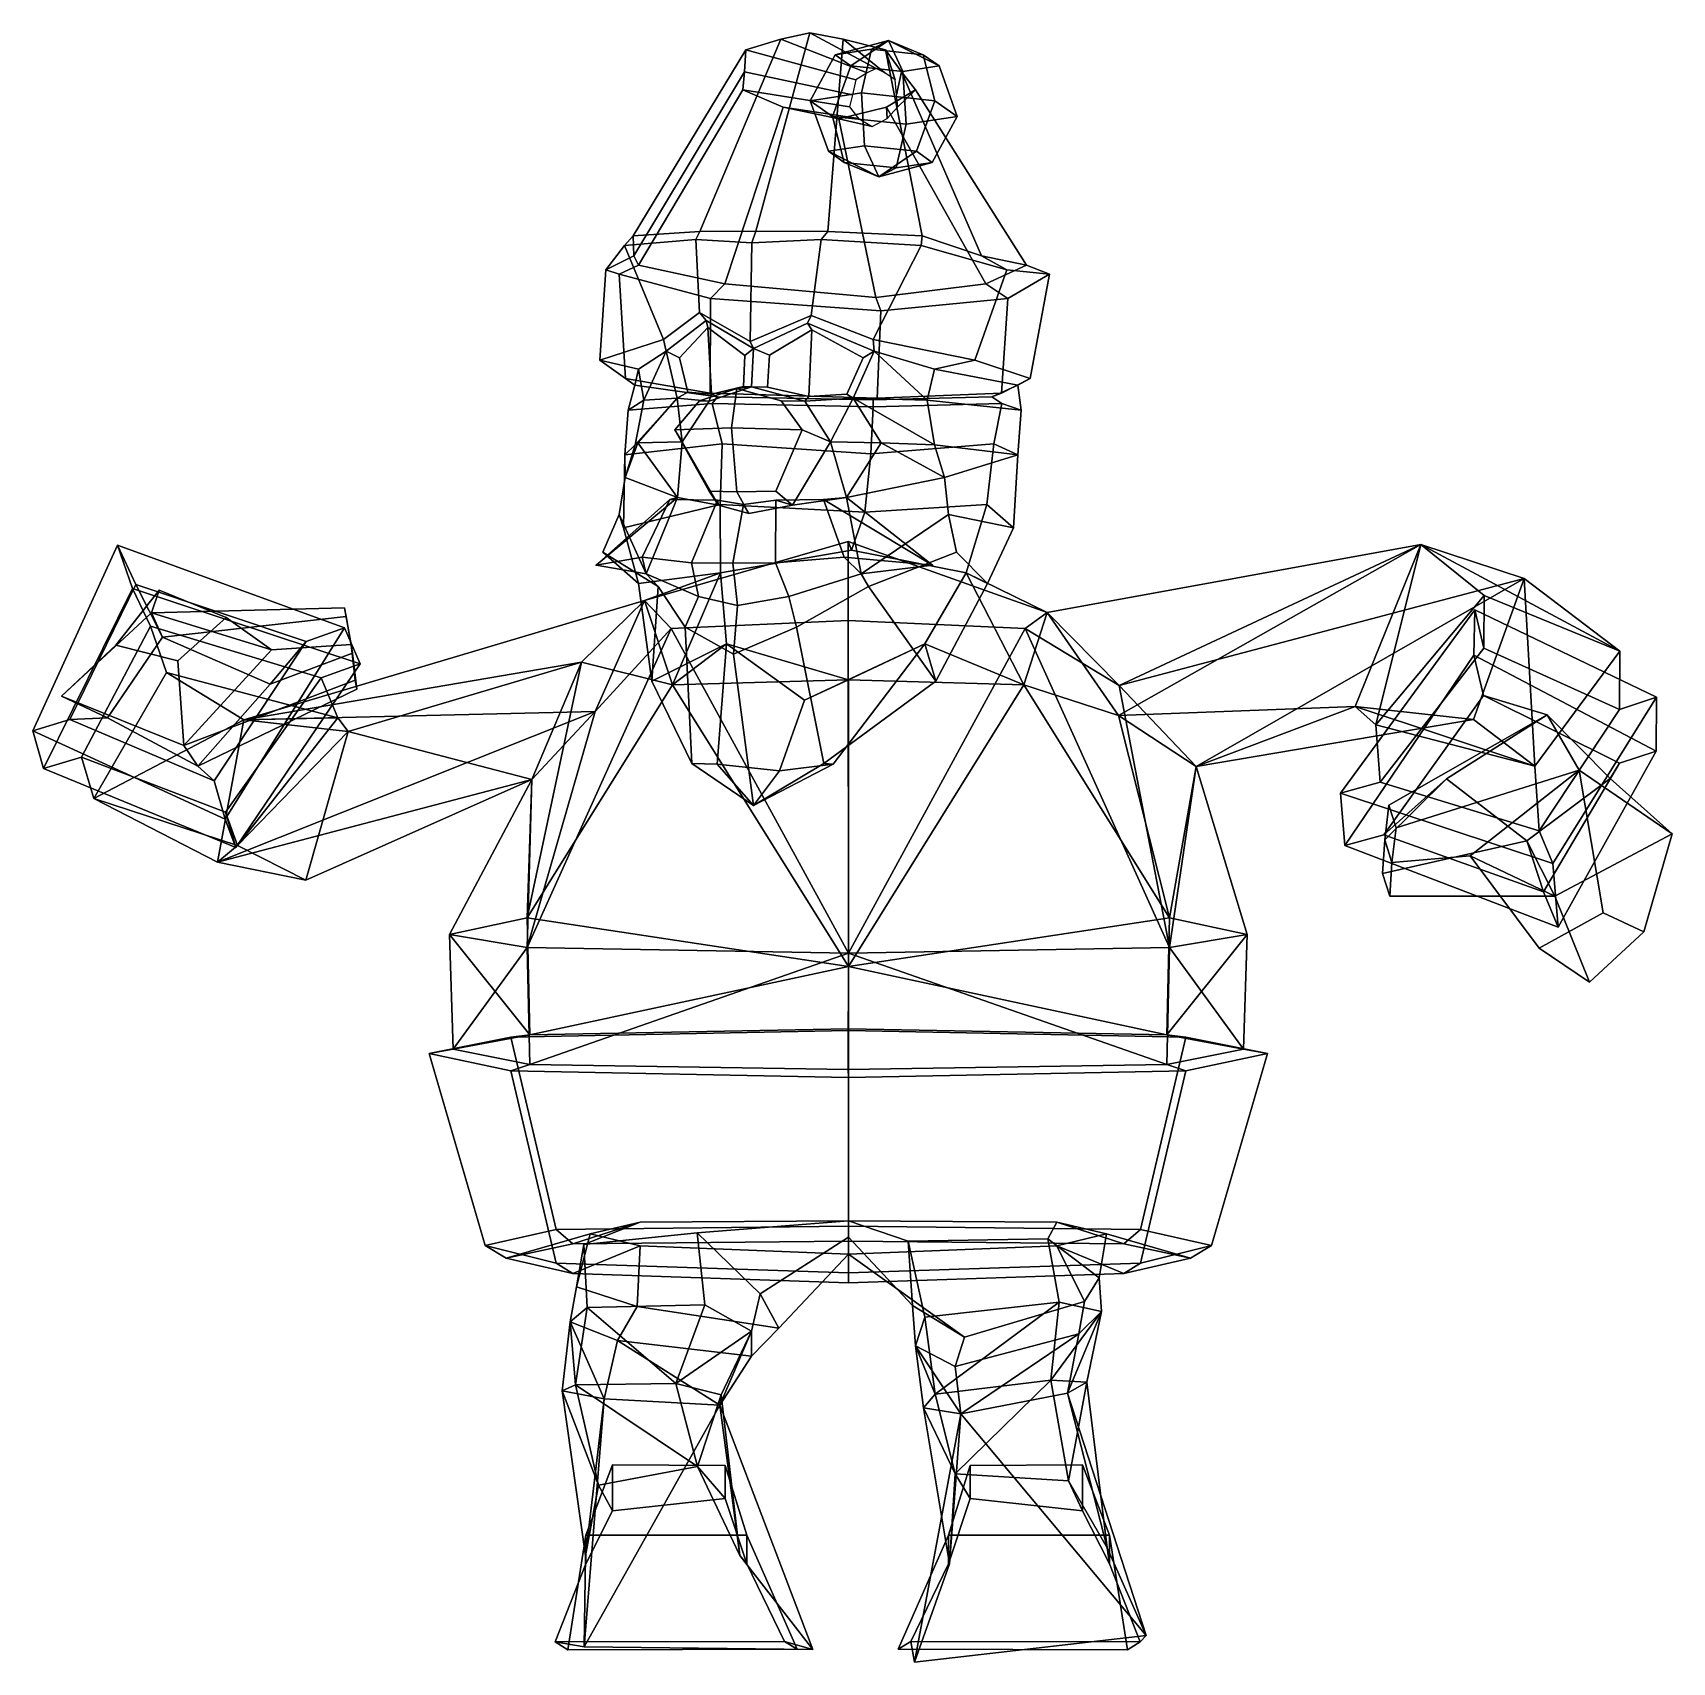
# Model space of a CAD drawing. Extents: x -241 to 240, y -157 to 321.
import ezdxf

# ---------------------------------------------------------------- set-up
doc = ezdxf.new("R2010")
doc.units = 0

msp = doc.modelspace()

# ---------------------------------------------------------------- linework, layer by layer
for p in [(-75.624939, 164.923309, 77.354546), (22.999159, 164.923309, 110.379585)]:
    msp.add_point(p)
for points in [[(-64.718674, 261.456726, 66.675636), (-45.243187, 262.733826, 86.808311), (-21.474333, 319.139984, 47.740852), (-31.727959, 315.989929, 40.789124)], [(-28.839527, 262.85379, 100.141022), (-12.964229, 320.978363, 52.643757), (-21.474333, 319.139984, 47.740852), (-45.243187, 262.733826, 86.808311)], [(3.861973, 309.255585, -6.25705), (0.547995, 307.140228, -6.880695), (-31.727959, 315.989929, 40.789124), (-21.474333, 319.139984, 47.740852)], [(-28.839527, 262.85379, 100.141022), (-7.7148, 262.733826, 99.374985), (-3.217687, 319.139984, 53.854233), (-12.964229, 320.978363, 52.643757)], [(6.503315, 310.490112, -5.656242), (3.861973, 309.255585, -6.25705), (-21.474333, 319.139984, 47.740852), (-12.964229, 320.978363, 52.643757)], [(6.503315, 310.490112, -5.656242), (-12.964229, 320.978363, 52.643757), (-3.217687, 319.139984, 53.854233), (8.973834, 309.255585, -4.545302)], [(19.957224, 261.456726, 95.030014), (9.154582, 315.989929, 54.478962), (-3.217687, 319.139984, 53.854233), (-7.7148, 262.733826, 99.374985)], [(5.049961, 316.16214, -1.284581), (10.091737, 318.762573, -16.34104), (-5.541627, 314.533813, -12.513271)], [(-5.541627, 314.533813, -12.513271), (10.091737, 318.762573, -16.34104), (-0.91558, 311.277161, -26.328226)], [(8.973834, 309.255585, -4.545302), (-3.217687, 319.139984, 53.854233), (9.154582, 315.989929, 54.478962), (11.995106, 307.140228, -3.047538)], [(10.091737, 318.762573, -16.34104), (14.302074, 309.648804, -28.914547), (-0.91558, 311.277161, -26.328226)], [(5.049961, 316.16214, -1.284581), (20.267628, 314.533813, -3.870835), (10.091737, 318.762573, -16.34104)], [(10.091737, 318.762573, -16.34104), (24.893675, 311.277161, -17.685789), (14.302074, 309.648804, -28.914547)], [(20.267628, 314.533813, -3.870835), (24.893675, 311.277161, -17.685789), (10.091737, 318.762573, -16.34104)], [(-64.519157, 255.542114, 37.608246), (-64.718674, 261.456726, 66.675636), (-31.727959, 315.989929, 40.789124), (-32.086113, 309.501831, 33.422832)], [(0.547995, 307.140228, -6.880695), (-0.464653, 302.783264, -6.218626), (-32.086113, 309.501831, 33.422832), (-31.727959, 315.989929, 40.789124)], [(2.130138, 303.37088, 7.435005), (5.049961, 316.16214, -1.284581), (-5.541627, 314.533813, -12.513271), (-12.848656, 301.068085, -8.44475)], [(-12.848656, 301.068085, -8.44475), (-5.541627, 314.533813, -12.513271), (-0.91558, 311.277161, -26.328226), (-6.306412, 296.462463, -27.982121)], [(2.130138, 303.37088, 7.435005), (23.651134, 301.068085, 3.777499), (20.267628, 314.533813, -3.870835), (5.049961, 316.16214, -1.284581)], [(37.302086, 255.542114, 71.703873), (13.876432, 309.501831, 48.813751), (9.154582, 315.989929, 54.478962), (19.957224, 261.456726, 95.030014)], [(11.995106, 307.140228, -3.047538), (9.154582, 315.989929, 54.478962), (13.876432, 309.501831, 48.813751), (12.40486, 302.783264, -1.909166)], [(23.651134, 301.068085, 3.777499), (30.193378, 296.462433, -15.759872), (24.893675, 311.277161, -17.685789), (20.267628, 314.533813, -3.870835)], [(-63.1446, 252.881866, 13.757261), (-64.519157, 255.542114, 37.608246), (-32.086113, 309.501831, 33.422832), (-32.651588, 304.26825, 27.388254)], [(-0.464653, 302.783264, -6.218626), (-1.358938, 299.268768, -5.710503), (-32.651588, 304.26825, 27.388254), (-32.086113, 309.501831, 33.422832)], [(-0.91558, 311.277161, -26.328226), (14.302074, 309.648804, -28.914547), (15.214598, 294.159637, -31.639652), (-6.306412, 296.462463, -27.982121)], [(12.40486, 302.783264, -1.909166), (13.876432, 309.501831, 48.813751), (17.961855, 304.26825, 44.336563), (12.812825, 299.268768, -0.964974)], [(50.56757, 252.881866, 51.83466), (17.961855, 304.26825, 44.336563), (13.876432, 309.501831, 48.813751), (37.302086, 255.542114, 71.703873)], [(24.893675, 311.277161, -17.685789), (30.193378, 296.462433, -15.759872), (15.214598, 294.159637, -31.639652), (14.302074, 309.648804, -28.914547)], [(-37.932961, 247.394714, 0.155358), (-63.1446, 252.881866, 13.757261), (-32.651588, 304.26825, 27.388254), (-20.768167, 299.152283, 25.653677)], [(-1.358938, 299.268768, -5.710503), (1.249002, 295.833252, -4.04776), (-20.768167, 299.152283, 25.653677), (-32.651588, 304.26825, 27.388254)], [(2.130138, 303.37088, 7.435005), (-12.848656, 301.068085, -8.44475), (-7.548937, 286.253387, -6.518764), (3.042652, 287.881714, 4.709927)], [(2.130138, 303.37088, 7.435005), (3.042652, 287.881714, 4.709927), (18.260317, 286.253387, 2.123672), (23.651134, 301.068085, 3.777499)], [(38.630772, 247.394714, 25.793316), (9.519251, 299.152283, 35.795658), (17.961855, 304.26825, 44.336563), (50.56757, 252.881866, 51.83466)], [(12.812825, 299.268768, -0.964974), (17.961855, 304.26825, 44.336563), (9.519251, 299.152283, 35.795658), (9.729479, 295.833252, -1.208004)], [(6.410688, 243.370392, -5.128223), (-37.932961, 247.394714, 0.155358), (-20.768167, 299.152283, 25.653677), (-4.465429, 295.705719, 27.263407)], [(1.249002, 295.833252, -4.04776), (5.329112, 293.518799, -2.149686), (-4.465429, 295.705719, 27.263407), (-20.768167, 299.152283, 25.653677)], [(-12.848656, 301.068085, -8.44475), (-6.306412, 296.462463, -27.982121), (-2.92289, 282.996735, -20.333717), (-7.548937, 286.253387, -6.518764)], [(6.410688, 243.370392, -5.128223), (-4.465429, 295.705719, 27.263407), (9.519251, 299.152283, 35.795658), (38.630772, 247.394714, 25.793316)], [(9.729479, 295.833252, -1.208004), (9.519251, 299.152283, 35.795658), (-4.465429, 295.705719, 27.263407), (5.329112, 293.518799, -2.149686)], [(23.651134, 301.068085, 3.777499), (18.260317, 286.253387, 2.123672), (22.886364, 282.996704, -11.691282), (30.193378, 296.462433, -15.759872)], [(-2.92289, 282.996735, -20.333717), (-6.306412, 296.462463, -27.982121), (15.214598, 294.159637, -31.639652), (12.294765, 281.368378, -22.920038)], [(22.886364, 282.996704, -11.691282), (12.294765, 281.368378, -22.920038), (15.214598, 294.159637, -31.639652), (30.193378, 296.462433, -15.759872)], [(3.042652, 287.881714, 4.709927), (-7.548937, 286.253387, -6.518764), (7.252962, 278.767975, -7.863525)], [(-7.548937, 286.253387, -6.518764), (-2.92289, 282.996735, -20.333717), (7.252962, 278.767975, -7.863525)], [(3.042652, 287.881714, 4.709927), (7.252962, 278.767975, -7.863525), (18.260317, 286.253387, 2.123672)], [(18.260317, 286.253387, 2.123672), (7.252962, 278.767975, -7.863525), (22.886364, 282.996704, -11.691282)], [(7.252962, 278.767975, -7.863525), (-2.92289, 282.996735, -20.333717), (12.294765, 281.368378, -22.920038)], [(7.252962, 278.767975, -7.863525), (12.294765, 281.368378, -22.920038), (22.886364, 282.996704, -11.691282)], [(-67.336288, 258.647583, 70.580162), (-64.718674, 261.456726, 66.675636), (-64.519157, 255.542114, 37.608246), (-72.799278, 251.447357, 36.200291)], [(-46.411213, 260.33783, 91.52047), (-45.243187, 262.733826, 86.808311), (-64.718674, 261.456726, 66.675636), (-67.336288, 258.647583, 70.580162)], [(-45.319946, 238.94989, 95.683983), (-46.411213, 260.33783, 91.52047), (-67.336288, 258.647583, 70.580162), (-55.88533, 231.023346, 80.182617)], [(-29.949877, 259.416138, 103.456902), (-28.839527, 262.85379, 100.141022), (-45.243187, 262.733826, 86.808311), (-46.411213, 260.33783, 91.52047)], [(-30.424686, 230.504211, 104.874847), (-29.949877, 259.416138, 103.456902), (-46.411213, 260.33783, 91.52047), (-45.319946, 238.94989, 95.683983)], [(-30.424686, 230.504211, 104.874847), (-12.630617, 238.143799, 106.680328), (-9.619927, 260.33783, 103.840317), (-29.949877, 259.416138, 103.456902)], [(-29.949877, 259.416138, 103.456902), (-9.619927, 260.33783, 103.840317), (-7.7148, 262.733826, 99.374985), (-28.839527, 262.85379, 100.141022)], [(-12.630617, 238.143799, 106.680328), (5.59822, 231.023346, 100.770866), (19.695728, 258.647583, 99.723503), (-9.619927, 260.33783, 103.840317)], [(-9.619927, 260.33783, 103.840317), (19.695728, 258.647583, 99.723503), (19.957224, 261.456726, 95.030014), (-7.7148, 262.733826, 99.374985)], [(19.695728, 258.647583, 99.723503), (44.760387, 251.447357, 75.566048), (37.302086, 255.542114, 71.703873), (19.957224, 261.456726, 95.030014)], [(-55.88533, 231.023346, 80.182617), (-67.336288, 258.647583, 70.580162), (-72.799278, 251.447357, 36.200291), (-74.548943, 224.981628, 54.170898)], [(-72.799278, 251.447357, 36.200291), (-64.519157, 255.542114, 37.608246), (-63.1446, 252.881866, 13.757261), (-68.883133, 250.170593, 10.252462)], [(5.59822, 231.023346, 100.770866), (35.335484, 224.981628, 90.966545), (44.760387, 251.447357, 75.566048), (19.695728, 258.647583, 99.723503)], [(44.760387, 251.447357, 75.566048), (57.259499, 250.170593, 52.492294), (50.56757, 252.881866, 51.83466), (37.302086, 255.542114, 71.703873)], [(-74.548943, 224.981628, 54.170898), (-72.799278, 251.447357, 36.200291), (-68.883133, 250.170593, 10.252462), (-66.987961, 219.605164, 17.188049)], [(-68.883133, 250.170593, 10.252462), (-63.1446, 252.881866, 13.757261), (-37.932961, 247.394714, 0.155358), (-42.04549, 243.042969, -4.974945)], [(-66.987961, 219.605164, 17.188049), (-68.883133, 250.170593, 10.252462), (-42.04549, 243.042969, -4.974945), (-42.145973, 215.33374, -1.855186)], [(35.335484, 224.981628, 90.966545), (51.569935, 219.605164, 56.888077), (57.259499, 250.170593, 52.492294), (44.760387, 251.447357, 75.566048)], [(57.259499, 250.170593, 52.492294), (45.003445, 243.042969, 24.174063), (38.630772, 247.394714, 25.793316), (50.56757, 252.881866, 51.83466)], [(51.569935, 219.605164, 56.888077), (43.204979, 215.33374, 26.725239), (45.003445, 243.042969, 24.174063), (57.259499, 250.170593, 52.492294)], [(-42.04549, 243.042969, -4.974945), (-37.932961, 247.394714, 0.155358), (6.410688, 243.370392, -5.128223), (7.786058, 239.493286, -9.235548)], [(45.003445, 243.042969, 24.174063), (7.786058, 239.493286, -9.235548), (6.410688, 243.370392, -5.128223), (38.630772, 247.394714, 25.793316)], [(-42.145973, 215.33374, -1.855186), (-42.04549, 243.042969, -4.974945), (7.786058, 239.493286, -9.235548), (6.790228, 213.885559, -6.26166)], [(43.204979, 215.33374, 26.725239), (6.790228, 213.885559, -6.26166), (7.786058, 239.493286, -9.235548), (45.003445, 243.042969, 24.174063)], [(-45.319946, 238.94989, 95.683983), (-55.88533, 231.023346, 80.182617), (-55.090706, 227.624817, 78.73143), (-43.398869, 236.651062, 94.887306)], [(-42.847645, 234.604797, 92.425957), (-43.398869, 236.651062, 94.887306), (-55.090706, 227.624817, 78.73143), (-51.211945, 225.67337, 79.81073)], [(-30.424686, 230.504211, 104.874847), (-45.319946, 238.94989, 95.683983), (-43.398869, 236.651062, 94.887306), (-29.517487, 228.45105, 102.165634)], [(-42.847645, 234.604797, 92.425957), (-32.000175, 226.343018, 98.289291), (-29.517487, 228.45105, 102.165634), (-43.398869, 236.651062, 94.887306)], [(-30.424686, 230.504211, 104.874847), (-29.517487, 228.45105, 102.165634), (-13.684564, 235.845032, 104.887444), (-12.630617, 238.143799, 106.680328)], [(-12.341419, 233.899017, 102.472656), (-13.684564, 235.845032, 104.887444), (-29.517487, 228.45105, 102.165634), (-24.826368, 226.472656, 100.873924)], [(-12.630617, 238.143799, 106.680328), (-13.684564, 235.845032, 104.887444), (5.83772, 227.624817, 99.133789), (5.59822, 231.023346, 100.770866)], [(-12.341419, 233.899017, 102.472656), (2.661192, 225.645447, 95.207596), (5.83772, 227.624817, 99.133789), (-13.684564, 235.845032, 104.887444)], [(-63.224148, 222.360321, 58.66441), (-55.090706, 227.624817, 78.73143), (-55.88533, 231.023346, 80.182617), (-74.548943, 224.981628, 54.170898)], [(-41.778881, 215.037842, 92.066635), (-42.847645, 234.604797, 92.425957), (-51.211945, 225.67337, 79.81073), (-48.766399, 215.671326, 84.308014)], [(-32.000175, 226.343018, 98.289291), (-42.847645, 234.604797, 92.425957), (-41.778881, 215.037842, 92.066635), (-32.438007, 217.291138, 99.596802)], [(-24.826368, 226.472656, 100.873924), (-25.334208, 217.045776, 102.390503), (-13.236749, 214.389465, 100.998711), (-12.341419, 233.899017, 102.472656)], [(-13.236749, 214.389465, 100.998711), (-2.15793, 215.014069, 98.028419), (2.661192, 225.645447, 95.207596), (-12.341419, 233.899017, 102.472656)], [(23.588356, 222.360321, 87.734245), (35.335484, 224.981628, 90.966545), (5.59822, 231.023346, 100.770866), (5.83772, 227.624817, 99.133789)], [(-61.652534, 213.282532, 60.183868), (-55.090706, 227.624817, 78.73143), (-63.224148, 222.360321, 58.66441)], [(-51.808804, 213.8927, 84.457558), (-55.090706, 227.624817, 78.73143), (-61.652534, 213.282532, 60.183868)], [(-48.766399, 215.671326, 84.308014), (-51.211945, 225.67337, 79.81073), (-55.090706, 227.624817, 78.73143), (-51.808804, 213.8927, 84.457558)], [(-32.438007, 217.291138, 99.596802), (-30.058828, 217.232605, 103.782265), (-29.517487, 228.45105, 102.165634), (-32.000175, 226.343018, 98.289291)], [(-25.334208, 217.045776, 102.390503), (-24.826368, 226.472656, 100.873924), (-29.517487, 228.45105, 102.165634), (-30.058828, 217.232605, 103.782265)], [(-2.15793, 215.014069, 98.028419), (-0.230615, 213.8927, 101.728912), (5.83772, 227.624817, 99.133789), (2.661192, 225.645447, 95.207596)], [(-0.230615, 213.8927, 101.728912), (21.418648, 213.282532, 88.000893), (5.83772, 227.624817, 99.133789)], [(21.418648, 213.282532, 88.000893), (23.588356, 222.360321, 87.734245), (5.83772, 227.624817, 99.133789)], [(-74.548943, 224.981628, 54.170898), (-66.987961, 219.605164, 17.188049), (-64.28492, 217.667969, 19.526052), (-63.224148, 222.360321, 58.66441)], [(-63.224148, 222.360321, 58.66441), (-64.28492, 217.667969, 19.526052), (-66.230522, 210.339478, 20.598412), (-61.652534, 213.282532, 60.183868)], [(23.588356, 222.360321, 87.734245), (21.418648, 213.282532, 88.000893), (48.91153, 210.339478, 59.154617), (48.004028, 217.667969, 57.126873)], [(35.335484, 224.981628, 90.966545), (23.588356, 222.360321, 87.734245), (48.004028, 217.667969, 57.126873), (51.569935, 219.605164, 56.888077)], [(-66.987961, 219.605164, 17.188049), (-42.145973, 215.33374, -1.855186), (-40.040752, 214.283691, 0.002449), (-64.28492, 217.667969, 19.526052)], [(-66.230522, 210.339478, 20.598412), (-64.28492, 217.667969, 19.526052), (-40.040752, 214.283691, 0.002449), (-41.56398, 212.260742, -2.731045)], [(-35.931385, 205.141357, 122.133469), (-34.401608, 216.694946, 117.565025), (-45.320698, 213.059845, 110.41964), (-52.570259, 204.58075, 109.783669)], [(-34.401608, 216.694946, 117.565025), (-30.058828, 217.232605, 103.782265), (-42.484562, 212.983704, 94.277626), (-45.320698, 213.059845, 110.41964)], [(-41.778881, 215.037842, 92.066635), (-42.484562, 212.983704, 94.277626), (-30.058828, 217.232605, 103.782265), (-32.438007, 217.291138, 99.596802)], [(-35.931385, 205.141357, 122.133469), (-15.210773, 204.58075, 122.293777), (-21.381449, 213.059845, 118.435883), (-34.401608, 216.694946, 117.565025)], [(-34.401608, 216.694946, 117.565025), (-21.381449, 213.059845, 118.435883), (-14.415111, 212.983704, 103.676895), (-30.058828, 217.232605, 103.782265)], [(-13.236749, 214.389465, 100.998711), (-25.334208, 217.045776, 102.390503), (-30.058828, 217.232605, 103.782265), (-14.415111, 212.983704, 103.676895)], [(51.569935, 219.605164, 56.888077), (48.004028, 217.667969, 57.126873), (40.405617, 214.283691, 26.940535), (43.204979, 215.33374, 26.725239)], [(48.91153, 210.339478, 59.154617), (43.267769, 212.260742, 25.67552), (40.405617, 214.283691, 26.940535), (48.004028, 217.667969, 57.126873)], [(-61.652534, 213.282532, 60.183868), (-66.230522, 210.339478, 20.598412), (-67.18821, 197.296478, 23.389795), (-64.164604, 200.197144, 59.995853)], [(-67.18821, 197.296478, 23.389795), (-66.230522, 210.339478, 20.598412), (-41.56398, 212.260742, -2.731045), (-38.709347, 200.496643, -2.611771)], [(-64.164604, 200.197144, 59.995853), (-51.808804, 213.8927, 84.457558), (-61.652534, 213.282532, 60.183868)], [(-63.334305, 200.747314, 84.770477), (-51.808804, 213.8927, 84.457558), (-64.164604, 200.197144, 59.995853)], [(-63.334305, 200.747314, 84.770477), (-50.418747, 201.078827, 92.280342), (-51.808804, 213.8927, 84.457558)], [(-52.570259, 204.58075, 109.783669), (-45.320698, 213.059845, 110.41964), (-42.484562, 212.983704, 94.277626), (-50.418747, 201.078827, 92.280342)], [(-41.778881, 215.037842, 92.066635), (-48.766399, 215.671326, 84.308014), (-51.808804, 213.8927, 84.457558), (-42.484562, 212.983704, 94.277626)], [(-50.418747, 201.078827, 92.280342), (-42.484562, 212.983704, 94.277626), (-51.808804, 213.8927, 84.457558)], [(-42.145973, 215.33374, -1.855186), (6.790228, 213.885559, -6.26166), (5.626699, 213.34668, -2.786966), (-40.040752, 214.283691, 0.002449)], [(-41.56398, 212.260742, -2.731045), (-40.040752, 214.283691, 0.002449), (5.626699, 213.34668, -2.786966), (5.629804, 211.300049, -2.796238)], [(-38.709347, 200.496643, -2.611771), (-41.56398, 212.260742, -2.731045), (5.629804, 211.300049, -2.796238), (4.908136, 197.533691, -0.641095)], [(-15.210773, 204.58075, 122.293777), (-6.878093, 201.078827, 106.860268), (-14.415111, 212.983704, 103.676895), (-21.381449, 213.059845, 118.435883)], [(-13.236749, 214.389465, 100.998711), (-14.415111, 212.983704, 103.676895), (-0.230615, 213.8927, 101.728912), (-2.15793, 215.014069, 98.028419)], [(-6.878093, 201.078827, 106.860268), (-0.230615, 213.8927, 101.728912), (-14.415111, 212.983704, 103.676895)], [(7.955442, 200.747314, 108.642395), (-0.230615, 213.8927, 101.728912), (-6.878093, 201.078827, 106.860268)], [(7.955442, 200.747314, 108.642395), (23.537392, 200.197144, 89.363541), (-0.230615, 213.8927, 101.728912)], [(23.537392, 200.197144, 89.363541), (21.418648, 213.282532, 88.000893), (-0.230615, 213.8927, 101.728912)], [(40.916943, 200.496643, 24.051706), (4.908136, 197.533691, -0.641095), (5.629804, 211.300049, -2.796238), (43.267769, 212.260742, 25.67552)], [(43.204979, 215.33374, 26.725239), (40.405617, 214.283691, 26.940535), (5.626699, 213.34668, -2.786966), (6.790228, 213.885559, -6.26166)], [(43.267769, 212.260742, 25.67552), (5.629804, 211.300049, -2.796238), (5.626699, 213.34668, -2.786966), (40.405617, 214.283691, 26.940535)], [(21.418648, 213.282532, 88.000893), (23.537392, 200.197144, 89.363541), (47.995155, 197.296478, 61.959835), (48.91153, 210.339478, 59.154617)], [(47.995155, 197.296478, 61.959835), (40.916943, 200.496643, 24.051706), (43.267769, 212.260742, 25.67552), (48.91153, 210.339478, 59.154617)], [(-34.356636, 186.366089, 117.430725), (-35.931385, 205.141357, 122.133469), (-52.570259, 204.58075, 109.783669), (-42.432228, 186.579102, 109.188301)], [(-42.432228, 186.579102, 109.188301), (-52.570259, 204.58075, 109.783669), (-50.418747, 201.078827, 92.280342), (-39.789692, 182.509308, 96.730362)], [(-34.356636, 186.366089, 117.430725), (-22.945955, 186.579102, 115.713425), (-15.210773, 204.58075, 122.293777), (-35.931385, 205.141357, 122.133469)], [(-22.945955, 186.579102, 115.713425), (-18.043579, 182.509308, 104.012215), (-6.878093, 201.078827, 106.860268), (-15.210773, 204.58075, 122.293777)], [(-68.856712, 179.757019, 59.295021), (-67.073341, 190.657532, 59.026268), (-67.18821, 197.296478, 23.389795), (-67.608833, 175.85965, 26.020164)], [(-67.608833, 175.85965, 26.020164), (-67.18821, 197.296478, 23.389795), (-38.709347, 200.496643, -2.611771), (-39.216194, 182.711273, 1.398377)], [(-64.164604, 200.197144, 59.995853), (-67.18821, 197.296478, 23.389795), (-67.073341, 190.657532, 59.026268)], [(-67.073341, 190.657532, 59.026268), (-63.334305, 200.747314, 84.770477), (-64.164604, 200.197144, 59.995853)], [(-51.739758, 184.778015, 86.351761), (-63.334305, 200.747314, 84.770477), (-67.073341, 190.657532, 59.026268)], [(-51.739758, 184.778015, 86.351761), (-50.418747, 201.078827, 92.280342), (-63.334305, 200.747314, 84.770477)], [(-39.789692, 182.509308, 96.730362), (-50.418747, 201.078827, 92.280342), (-51.739758, 184.778015, 86.351761)], [(-39.216194, 182.711273, 1.398377), (-38.709347, 200.496643, -2.611771), (4.908136, 197.533691, -0.641095), (3.179406, 180.464233, 4.521488)], [(-18.043579, 182.509308, 104.012215), (-2.25332, 184.778015, 102.922676), (-6.878093, 201.078827, 106.860268)], [(-2.25332, 184.778015, 102.922676), (7.955442, 200.747314, 108.642395), (-6.878093, 201.078827, 106.860268)], [(-2.25332, 184.778015, 102.922676), (26.443459, 190.657532, 90.341087), (7.955442, 200.747314, 108.642395)], [(38.906708, 182.711273, 27.558434), (3.179406, 180.464233, 4.521488), (4.908136, 197.533691, -0.641095), (40.916943, 200.496643, 24.051706)], [(26.443459, 190.657532, 90.341087), (23.537392, 200.197144, 89.363541), (7.955442, 200.747314, 108.642395)], [(23.537392, 200.197144, 89.363541), (26.443459, 190.657532, 90.341087), (47.995155, 197.296478, 61.959835)], [(27.705376, 179.757019, 91.629585), (46.746983, 175.85965, 64.313095), (47.995155, 197.296478, 61.959835), (26.443459, 190.657532, 90.341087)], [(46.746983, 175.85965, 64.313095), (38.906708, 182.711273, 27.558434), (40.916943, 200.496643, 24.051706), (47.995155, 197.296478, 61.959835)], [(-68.856712, 179.757019, 59.295021), (-60.906055, 162.362579, 91.340042), (-51.739758, 184.778015, 86.351761), (-67.073341, 190.657532, 59.026268)], [(27.705376, 179.757019, 91.629585), (26.443459, 190.657532, 90.341087), (-2.25332, 184.778015, 102.922676), (2.060703, 162.362579, 112.424942)], [(-53.960323, 184.183105, 100.435028), (-51.739758, 184.778015, 86.351761), (-75.624939, 164.923309, 77.354546)], [(-75.624939, 164.923309, 77.354546), (-51.739758, 184.778015, 86.351761), (-60.906055, 162.362579, 91.340042)], [(-62.127754, 167.304688, 101.277649), (-53.960323, 184.183105, 100.435028), (-75.624939, 164.923309, 77.354546)], [(-63.220478, 159.518372, 32.845654), (-67.608833, 175.85965, 26.020164), (-39.216194, 182.711273, 1.398377), (-39.158516, 162.648193, 29.847424)], [(-40.065578, 183.928162, 105.227341), (-53.960323, 184.183105, 100.435028), (-62.127754, 167.304688, 101.277649), (-47.645065, 165.626831, 115.387962)], [(-53.960323, 184.183105, 100.435028), (-40.065578, 183.928162, 105.227341), (-39.789692, 182.509308, 96.730362), (-51.739758, 184.778015, 86.351761)], [(-47.645065, 165.626831, 115.387962), (-35.546898, 165.463928, 120.171524), (-32.400501, 182.678223, 110.775299), (-40.065578, 183.928162, 105.227341)], [(-34.356636, 186.366089, 117.430725), (-42.432228, 186.579102, 109.188301), (-39.789692, 182.509308, 96.730362), (-30.845036, 180.07486, 106.13015)], [(-32.400501, 182.678223, 110.775299), (-30.845036, 180.07486, 106.13015), (-39.789692, 182.509308, 96.730362), (-40.065578, 183.928162, 105.227341)], [(-39.158516, 162.648193, 29.847424), (-39.216194, 182.711273, 1.398377), (3.179406, 180.464233, 4.521488), (-0.79688, 169.312134, 10.713979)], [(-23.00769, 165.626831, 123.637978), (-22.94014, 183.928162, 110.961929), (-32.400501, 182.678223, 110.775299), (-35.546898, 165.463928, 120.171524)], [(-34.356636, 186.366089, 117.430725), (-30.845036, 180.07486, 106.13015), (-18.043579, 182.509308, 104.012215), (-22.945955, 186.579102, 115.713425)], [(-32.400501, 182.678223, 110.775299), (-22.94014, 183.928162, 110.961929), (-18.043579, 182.509308, 104.012215), (-30.845036, 180.07486, 106.13015)], [(-22.94014, 183.928162, 110.961929), (-23.00769, 165.626831, 123.637978), (-2.948296, 167.304688, 121.094345), (-8.961358, 184.183105, 115.503281)], [(-8.961358, 184.183105, 115.503281), (-2.25332, 184.778015, 102.922676), (-18.043579, 182.509308, 104.012215), (-22.94014, 183.928162, 110.961929)], [(-8.961358, 184.183105, 115.503281), (22.999159, 164.923309, 110.379585), (-2.25332, 184.778015, 102.922676)], [(-2.948296, 167.304688, 121.094345), (22.999159, 164.923309, 110.379585), (-8.961358, 184.183105, 115.503281)], [(22.999159, 164.923309, 110.379585), (2.060703, 162.362579, 112.424942), (-2.25332, 184.778015, 102.922676)], [(32.812206, 162.648193, 38.693169), (-0.79688, 169.312134, 10.713979), (3.179406, 180.464233, 4.521488), (38.906708, 182.711273, 27.558434)], [(39.13327, 159.518372, 67.119598), (32.812206, 162.648193, 38.693169), (38.906708, 182.711273, 27.558434), (46.746983, 175.85965, 64.313095)], [(-68.856712, 179.757019, 59.295021), (-73.602379, 168.704865, 61.741566), (-57.46204, 158.616516, 83.206551), (-60.906055, 162.362579, 91.340042)], [(-63.220478, 159.518372, 32.845654), (-73.602379, 168.704865, 61.741566), (-68.856712, 179.757019, 59.295021), (-67.608833, 175.85965, 26.020164)], [(27.705376, 179.757019, 91.629585), (2.060703, 162.362579, 112.424942), (4.209087, 158.616516, 103.857605), (30.0208, 168.704865, 96.440582)], [(39.13327, 159.518372, 67.119598), (46.746983, 175.85965, 64.313095), (27.705376, 179.757019, 91.629585), (30.0208, 168.704865, 96.440582)], [(-240.69281, 116.362701, 118.086754), (-215.884094, 170.750916, 101.033836), (-211.491867, 158.044281, 71.559891), (-237.528244, 105.278503, 87.036118)], [(-240.69281, 116.362701, 118.086754), (-229.79689, 119.678192, 118.274666), (-210.455765, 159.217712, 105.809883), (-215.884094, 170.750916, 101.033836)], [(-144.706421, 135.979248, 87.764656), (-211.491867, 158.044281, 71.559891), (-215.884094, 170.750916, 101.033836), (-149.363159, 146.569885, 118.803574)], [(-149.363159, 146.569885, 118.803574), (-215.884094, 170.750916, 101.033836), (-210.455765, 159.217712, 105.809883), (-160.607773, 142.562439, 118.817711)], [(-57.46204, 158.616516, 83.206551), (-73.602379, 168.704865, 61.741566), (-63.220478, 159.518372, 32.845654), (-59.287437, 130.862762, 52.839348)], [(-1.769159, 171.83075, 7.656127), (-1.77885, 148.654846, -44.956768), (-53.590374, 146.346008, -34.732693), (-61.440628, 154.545044, 4.368798)], [(-1.769159, 171.83075, 7.656127), (-61.440628, 154.545044, 4.368798), (-39.158516, 162.648193, 29.847424), (-0.79688, 169.312134, 10.713979)], [(-1.769159, 171.83075, 7.656127), (56.553532, 151.082581, 4.897867), (50.107563, 146.346008, -34.732693), (-1.77885, 148.654846, -44.956768)], [(-0.79688, 169.312134, 10.713979), (32.812206, 162.648193, 38.693169), (56.553532, 151.082581, 4.897867), (-1.769159, 171.83075, 7.656127)], [(4.209087, 158.616516, 103.857605), (23.953281, 130.862762, 80.713142), (39.13327, 159.518372, 67.119598), (30.0208, 168.704865, 96.440582)], [(77.471588, 120.888123, 45.028408), (166.041794, 170.932648, 26.553713), (56.553532, 151.082581, 4.897867)], [(77.669525, 129.613861, -30.994606), (56.553532, 151.082581, 4.897867), (166.041794, 170.932648, 26.553713)], [(77.471588, 120.888123, 45.028408), (146.802826, 123.46582, 40.354034), (166.041794, 170.932648, 26.553713)], [(77.669525, 129.613861, -30.994606), (166.041794, 170.932648, 26.553713), (196.378403, 161.018677, -3.218298)], [(152.922424, 118.088501, 54.077984), (166.041794, 170.932648, 26.553713), (146.802826, 123.46582, 40.354034)], [(152.922424, 118.088501, 54.077984), (184.621674, 155.975464, 73.649307), (166.041794, 170.932648, 26.553713)], [(224.363968, 139.736938, 64.450386), (196.378403, 161.018677, -3.218298), (166.041794, 170.932648, 26.553713)], [(224.363968, 139.736938, 64.450386), (166.041794, 170.932648, 26.553713), (184.621674, 155.975464, 73.649307)], [(-60.906055, 162.362579, 91.340042), (-62.127754, 167.304688, 101.277649), (-75.624939, 164.923309, 77.354546)], [(-47.645065, 165.626831, 115.387962), (-62.127754, 167.304688, 101.277649), (-60.906055, 162.362579, 91.340042), (-45.628613, 155.761383, 106.2117)], [(-35.546898, 165.463928, 120.171524), (-47.645065, 165.626831, 115.387962), (-45.628613, 155.761383, 106.2117), (-34.149837, 153.12146, 115.99942)], [(-35.546898, 165.463928, 120.171524), (-34.149837, 153.12146, 115.99942), (-19.091656, 155.761383, 115.097801), (-23.00769, 165.626831, 123.637978)], [(-23.00769, 165.626831, 123.637978), (-19.091656, 155.761383, 115.097801), (2.060703, 162.362579, 112.424942), (-2.948296, 167.304688, 121.094345)], [(2.060703, 162.362579, 112.424942), (22.999159, 164.923309, 110.379585), (-2.948296, 167.304688, 121.094345)], [(-218.776657, 120.135529, 113.482552), (-202.689148, 143.821594, 107.136261), (-210.455765, 159.217712, 105.809883), (-229.79689, 119.678192, 118.274666)], [(-171.122864, 130.007874, 113.718781), (-160.607773, 142.562439, 118.817711), (-210.455765, 159.217712, 105.809883), (-202.689148, 143.821594, 107.136261)], [(-59.287437, 130.862762, 52.839348), (-63.220478, 159.518372, 32.845654), (-39.158516, 162.648193, 29.847424), (-37.430305, 141.890411, 58.817307)], [(-61.440628, 154.545044, 4.368798), (-53.19817, 129.862305, 64.476288), (-39.158516, 162.648193, 29.847424)], [(-49.466221, 146.746155, 107.65004), (-45.628613, 155.761383, 106.2117), (-60.906055, 162.362579, 91.340042), (-57.46204, 158.616516, 83.206551)], [(-47.523643, 106.773376, 91.817841), (-49.466221, 146.746155, 107.65004), (-57.46204, 158.616516, 83.206551), (-59.287437, 130.862762, 52.839348)], [(-53.19817, 129.862305, 64.476288), (-37.430305, 141.890411, 58.817307), (-39.158516, 162.648193, 29.847424)], [(-16.894053, 146.746155, 118.557083), (4.209087, 158.616516, 103.857605), (2.060703, 162.362579, 112.424942), (-19.091656, 155.761383, 115.097801)], [(-8.910892, 106.773376, 104.74762), (23.953281, 130.862762, 80.713142), (4.209087, 158.616516, 103.857605), (-16.894053, 146.746155, 118.557083)], [(23.953281, 130.862762, 80.713142), (20.754885, 141.890411, 68.894058), (32.812206, 162.648193, 38.693169), (39.13327, 159.518372, 67.119598)], [(49.740845, 129.862305, 64.47628), (32.812206, 162.648193, 38.693169), (20.754885, 141.890411, 68.894058)], [(56.553532, 151.082581, 4.897867), (32.812206, 162.648193, 38.693169), (49.740845, 129.862305, 64.47628)], [(100.288879, 105.85495, 0.755416), (77.669525, 129.613861, -30.994606), (196.378403, 161.018677, -3.218298)], [(181.536819, 119.677155, 6.98126), (100.288879, 105.85495, 0.755416), (196.378403, 161.018677, -3.218298)], [(199.456543, 105.988312, 46.96619), (181.536819, 119.677155, 6.98126), (196.378403, 161.018677, -3.218298)], [(199.456543, 105.988312, 46.96619), (196.378403, 161.018677, -3.218298), (224.363968, 139.736938, 64.450386)], [(-237.528244, 105.278503, 87.036118), (-211.491867, 158.044281, 71.559891), (-206.233887, 147.061951, 76.118942), (-226.456375, 108.607727, 87.241226)], [(-216.322113, 141.440094, 204.358673), (-203.631653, 157.627869, 211.601822), (-205.8965, 150.931458, 142.893616), (-232.236465, 126.538025, 148.428146)], [(-198.230972, 136.876648, 218.47197), (-184.013412, 149.549072, 215.087402), (-203.631653, 157.627869, 211.601822), (-216.322113, 141.440094, 204.358673)], [(-144.706421, 135.979248, 87.764656), (-156.13681, 131.865875, 87.793144), (-206.233887, 147.061951, 76.118942), (-211.491867, 158.044281, 71.559891)], [(-184.013412, 149.549072, 215.087402), (-170.701324, 140.079163, 162.798996), (-205.8965, 150.931458, 142.893616), (-203.631653, 157.627869, 211.601822)], [(-79.871857, 136.441528, 52.190922), (-61.440628, 154.545044, 4.368798), (-178.860764, 119.614441, -2.984252)], [(-75.929054, 121.997559, -26.761574), (-178.860764, 119.614441, -2.984252), (-61.440628, 154.545044, 4.368798)], [(-79.871857, 136.441528, 52.190922), (-53.19817, 129.862305, 64.476288), (-61.440628, 154.545044, 4.368798)], [(-75.929054, 121.997559, -26.761574), (-61.440628, 154.545044, 4.368798), (-53.590374, 146.346008, -34.732693)], [(-35.353916, 138.78949, 119.595215), (-34.149837, 153.12146, 115.99942), (-45.628613, 155.761383, 106.2117), (-49.466221, 146.746155, 107.65004)], [(-35.353916, 138.78949, 119.595215), (-16.894053, 146.746155, 118.557083), (-19.091656, 155.761383, 115.097801), (-34.149837, 153.12146, 115.99942)], [(184.621674, 155.975464, 73.649307), (152.922424, 118.088501, 54.077984), (154.124481, 101.296021, 86.034592), (184.513306, 140.548767, 106.348724)], [(224.335068, 122.571442, 96.228279), (224.363968, 139.736938, 64.450386), (184.621674, 155.975464, 73.649307), (184.513306, 140.548767, 106.348724)], [(-232.236465, 126.538025, 148.428146), (-205.8965, 150.931458, 142.893616), (-202.689148, 143.821594, 107.136261), (-218.776657, 120.135529, 113.482552)], [(-149.371506, 152.430084, 160.591278), (-148.904282, 149.841187, 147.920776), (-202.689148, 143.821594, 107.136261), (-205.8965, 150.931458, 142.893616)], [(-147.382111, 141.683289, 163.727951), (-149.371506, 152.430084, 160.591278), (-205.8965, 150.931458, 142.893616), (-170.701324, 140.079163, 162.798996)], [(-147.037308, 139.072449, 151.038788), (-171.122864, 130.007874, 113.718781), (-202.689148, 143.821594, 107.136261), (-148.904282, 149.841187, 147.920776)], [(-198.230972, 136.876648, 218.47197), (-196.44902, 112.067566, 154.128311), (-170.701324, 140.079163, 162.798996), (-184.013412, 149.549072, 215.087402)], [(-147.382111, 141.683289, 163.727951), (-147.037308, 139.072449, 151.038788), (-148.904282, 149.841187, 147.920776), (-149.371506, 152.430084, 160.591278)], [(77.471588, 120.888123, 45.028408), (56.553532, 151.082581, 4.897867), (49.740845, 129.862305, 64.47628)], [(77.669525, 129.613861, -30.994606), (50.107563, 146.346008, -34.732693), (56.553532, 151.082581, 4.897867)], [(142.506149, 98.090149, 84.514351), (143.82132, 82.714874, 113.825317), (181.599457, 138.494568, 141.878067), (181.901566, 151.789368, 112.337921)], [(142.506149, 98.090149, 84.514351), (181.901566, 151.789368, 112.337921), (184.513306, 140.548767, 106.348724), (154.124481, 101.296021, 86.034592)], [(235.009445, 110.346985, 127.064674), (235.184143, 126.173706, 97.970016), (181.901566, 151.789368, 112.337921), (181.599457, 138.494568, 141.878067)], [(235.184143, 126.173706, 97.970016), (224.335068, 122.571442, 96.228279), (184.513306, 140.548767, 106.348724), (181.901566, 151.789368, 112.337921)], [(-226.456375, 108.607727, 87.241226), (-206.233887, 147.061951, 76.118942), (-201.516724, 133.480042, 42.944763), (-222.813232, 96.534454, 53.396683)], [(-201.516724, 133.480042, 42.944763), (-206.233887, 147.061951, 76.118942), (-156.13681, 131.865875, 87.793144), (-151.260818, 120.200348, 53.958279)], [(-184.269547, 90.476715, 135.30954), (-149.363159, 146.569885, 118.803574), (-160.607773, 142.562439, 118.817711), (-187.583694, 101.684784, 130.913895)], [(-181.200638, 82.121765, 102.318146), (-144.706421, 135.979248, 87.764656), (-149.363159, 146.569885, 118.803574), (-184.269547, 90.476715, 135.30954)], [(-95.831055, 52.799011, -66.260246), (-53.590374, 146.346008, -34.732693), (-1.681928, 51.206116, -102.115181)], [(-95.831055, 52.799011, -66.260246), (-75.929054, 121.997559, -26.761574), (-53.590374, 146.346008, -34.732693)], [(-1.681928, 51.206116, -102.115181), (-53.590374, 146.346008, -34.732693), (-1.77885, 148.654846, -44.956768)], [(-29.478613, 94.468506, 102.049538), (-35.353916, 138.78949, 119.595215), (-49.466221, 146.746155, 107.65004), (-47.523643, 106.773376, 91.817841)], [(-29.478613, 94.468506, 102.049538), (-8.910892, 106.773376, 104.74762), (-16.894053, 146.746155, 118.557083), (-35.353916, 138.78949, 119.595215)], [(-1.681928, 51.206116, -102.115181), (-1.77885, 148.654846, -44.956768), (50.107563, 146.346008, -34.732693)], [(92.467201, 52.799011, -66.260254), (-1.681928, 51.206116, -102.115181), (50.107563, 146.346008, -34.732693)], [(92.467201, 52.799011, -66.260254), (50.107563, 146.346008, -34.732693), (77.669525, 129.613861, -30.994606)], [(-198.230972, 136.876648, 218.47197), (-216.322113, 141.440094, 204.358673), (-232.236465, 126.538025, 148.428146), (-196.44902, 112.067566, 154.128311)], [(-146.217773, 131.204865, 166.808136), (-147.382111, 141.683289, 163.727951), (-170.701324, 140.079163, 162.798996), (-196.44902, 112.067566, 154.128311)], [(-192.371582, 105.987854, 119.946609), (-187.583694, 101.684784, 130.913895), (-160.607773, 142.562439, 118.817711), (-171.122864, 130.007874, 113.718781)], [(-146.217773, 131.204865, 166.808136), (-145.760437, 128.606384, 154.09877), (-147.037308, 139.072449, 151.038788), (-147.382111, 141.683289, 163.727951)], [(-47.523643, 106.773376, 91.817841), (-59.287437, 130.862762, 52.839348), (-37.430305, 141.890411, 58.817307), (-40.174873, 106.529053, 77.489929)], [(-1.681934, 131.250061, 74.092323), (-37.430305, 141.890411, 58.817307), (-53.19817, 129.862305, 64.476288)], [(-40.174873, 106.529053, 77.489929), (-37.430305, 141.890411, 58.817307), (-14.557869, 125.370728, 57.491077), (-21.831005, 104.645142, 79.211159)], [(-14.557869, 125.370728, 57.491077), (-37.430305, 141.890411, 58.817307), (-1.681934, 131.250061, 74.092323)], [(-6.149642, 106.529053, 88.883537), (-21.831005, 104.645142, 79.211159), (-14.557869, 125.370728, 57.491077), (20.754885, 141.890411, 68.894058)], [(-14.557869, 125.370728, 57.491077), (-1.681934, 131.250061, 74.092323), (20.754885, 141.890411, 68.894058)], [(-8.910892, 106.773376, 104.74762), (-6.149642, 106.529053, 88.883537), (20.754885, 141.890411, 68.894058), (23.953281, 130.862762, 80.713142)], [(-1.681934, 131.250061, 74.092323), (49.740845, 129.862305, 64.47628), (20.754885, 141.890411, 68.894058)], [(199.456543, 105.988312, 46.96619), (224.363968, 139.736938, 64.450386), (224.335068, 122.571442, 96.228279), (200.777466, 86.99942, 77.758476)], [(-145.760437, 128.606384, 154.09877), (-192.371582, 105.987854, 119.946609), (-171.122864, 130.007874, 113.718781), (-147.037308, 139.072449, 151.038788)], [(-181.200638, 82.121765, 102.318146), (-184.255173, 92.503082, 98.248657), (-156.13681, 131.865875, 87.793144), (-144.706421, 135.979248, 87.764656)], [(-79.871857, 136.441528, 52.190922), (-178.860764, 119.614441, -2.984252), (-148.246964, 116.150452, 40.165878)], [(-94.480621, 102.101044, 13.678493), (-79.871857, 136.441528, 52.190922), (-148.246964, 116.150452, 40.165878)], [(-95.831062, 61.532089, 94.748459), (-79.871857, 136.441528, 52.190922), (-94.480621, 102.101044, 13.678493)], [(-95.831062, 61.532089, 94.748459), (-53.19817, 129.862305, 64.476288), (-79.871857, 136.441528, 52.190922)], [(143.82132, 82.714874, 113.825317), (155.2267, 85.898254, 115.336884), (184.416382, 126.741821, 135.6147), (181.599457, 138.494568, 141.878067)], [(235.009445, 110.346985, 127.064674), (181.599457, 138.494568, 141.878067), (184.416382, 126.741821, 135.6147), (224.308594, 106.831665, 125.366699)], [(-222.813232, 96.534454, 53.396683), (-201.516724, 133.480042, 42.944763), (-178.860764, 119.614441, -2.984252)], [(-151.260818, 120.200348, 53.958279), (-178.860764, 119.614441, -2.984252), (-201.516724, 133.480042, 42.944763)], [(-146.217773, 131.204865, 166.808136), (-196.44902, 112.067566, 154.128311), (-192.371582, 105.987854, 119.946609), (-145.760437, 128.606384, 154.09877)], [(-151.260818, 120.200348, 53.958279), (-156.13681, 131.865875, 87.793144), (-184.255173, 92.503082, 98.248657), (-180.721039, 82.754074, 63.565033)], [(-1.681935, 47.28714, 125.983452), (-53.19817, 129.862305, 64.476288), (-95.831062, 61.532089, 94.748459)], [(-1.681935, 47.28714, 125.983452), (-1.681934, 131.250061, 74.092323), (-53.19817, 129.862305, 64.476288)], [(-1.681935, 47.28714, 125.983452), (49.740845, 129.862305, 64.47628), (-1.681934, 131.250061, 74.092323)], [(-1.681935, 47.28714, 125.983452), (92.467194, 61.532089, 94.748451), (49.740845, 129.862305, 64.47628)], [(92.467194, 61.532089, 94.748451), (77.471588, 120.888123, 45.028408), (49.740845, 129.862305, 64.47628)], [(-196.44902, 112.067566, 154.128311), (-232.236465, 126.538025, 148.428146), (-218.776657, 120.135529, 113.482552), (-192.371582, 105.987854, 119.946609)], [(92.467201, 52.799011, -66.260254), (77.669525, 129.613861, -30.994606), (100.288879, 105.85495, 0.755416)], [(173.598892, 102.240326, 115.488556), (203.139923, 121.024902, 119.552322), (184.416382, 126.741821, 135.6147), (155.2267, 85.898254, 115.336884)], [(221.538208, 102.336487, 106.2164), (224.308594, 106.831665, 125.366699), (184.416382, 126.741821, 135.6147), (203.139923, 121.024902, 119.552322)], [(204.767471, 77.434204, 72.635063), (200.777466, 86.99942, 77.758476), (224.335068, 122.571442, 96.228279), (235.184143, 126.173706, 97.970016)], [(204.767471, 77.434204, 72.635063), (235.184143, 126.173706, 97.970016), (235.009445, 110.346985, 127.064674), (206.31633, 58.779556, 101.222839)], [(-192.371582, 105.987854, 119.946609), (-218.776657, 120.135529, 113.482552), (-229.79689, 119.678192, 118.274666), (-187.583694, 101.684784, 130.913895)], [(-75.929054, 121.997559, -26.761574), (-186.556183, 77.847321, -12.974981), (-178.860764, 119.614441, -2.984252)], [(-94.480621, 102.101044, 13.678493), (-186.556183, 77.847321, -12.974981), (-75.929054, 121.997559, -26.761574)], [(-180.721039, 82.754074, 63.565033), (-148.246964, 116.150452, 40.165878), (-151.260818, 120.200348, 53.958279)], [(-151.260818, 120.200348, 53.958279), (-148.246964, 116.150452, 40.165878), (-178.860764, 119.614441, -2.984252)], [(-95.831055, 52.799011, -66.260246), (-94.480621, 102.101044, 13.678493), (-75.929054, 121.997559, -26.761574)], [(100.288879, 105.85495, 0.755416), (146.802826, 123.46582, 40.354034), (77.471588, 120.888123, 45.028408)], [(92.467194, 61.532089, 94.748451), (100.288879, 105.85495, 0.755416), (77.471588, 120.888123, 45.028408)], [(181.536819, 119.677155, 6.98126), (146.802826, 123.46582, 40.354034), (100.288879, 105.85495, 0.755416)], [(199.456543, 105.988312, 46.96619), (146.802826, 123.46582, 40.354034), (181.536819, 119.677155, 6.98126)], [(199.456543, 105.988312, 46.96619), (152.922424, 118.088501, 54.077984), (146.802826, 123.46582, 40.354034)], [(155.507813, 84.363281, 150.125687), (156.732651, 94.520844, 155.07515), (203.139923, 121.024902, 119.552322), (173.598892, 102.240326, 115.488556)], [(158.893768, 87.889862, 165.975677), (212.460175, 104.832916, 147.158112), (203.139923, 121.024902, 119.552322), (156.732651, 94.520844, 155.07515)], [(239.747757, 86.139038, 132.145096), (221.538208, 102.336487, 106.2164), (203.139923, 121.024902, 119.552322), (212.460175, 104.832916, 147.158112)], [(-184.269547, 90.476715, 135.30954), (-187.583694, 101.684784, 130.913895), (-229.79689, 119.678192, 118.274666), (-240.69281, 116.362701, 118.086754)], [(-181.200638, 82.121765, 102.318146), (-184.269547, 90.476715, 135.30954), (-240.69281, 116.362701, 118.086754), (-237.528244, 105.278503, 87.036118)], [(-222.813232, 96.534454, 53.396683), (-178.860764, 119.614441, -2.984252), (-186.556183, 77.847321, -12.974981)], [(-180.721039, 82.754074, 63.565033), (-160.678177, 72.542877, 23.547789), (-148.246964, 116.150452, 40.165878)], [(-160.678177, 72.542877, 23.547789), (-94.480621, 102.101044, 13.678493), (-148.246964, 116.150452, 40.165878)], [(152.922424, 118.088501, 54.077984), (199.456543, 105.988312, 46.96619), (200.777466, 86.99942, 77.758476), (154.124481, 101.296021, 86.034592)], [(-181.200638, 82.121765, 102.318146), (-237.528244, 105.278503, 87.036118), (-226.456375, 108.607727, 87.241226), (-184.255173, 92.503082, 98.248657)], [(-180.721039, 82.754074, 63.565033), (-184.255173, 92.503082, 98.248657), (-226.456375, 108.607727, 87.241226), (-222.813232, 96.534454, 53.396683)], [(-29.478613, 94.468506, 102.049538), (-47.523643, 106.773376, 91.817841), (-40.174873, 106.529053, 77.489929)], [(-29.478613, 94.468506, 102.049538), (-40.174873, 106.529053, 77.489929), (-21.831005, 104.645142, 79.211159)], [(-29.478613, 94.468506, 102.049538), (-6.149642, 106.529053, 88.883537), (-8.910892, 106.773376, 104.74762)], [(-29.478613, 94.468506, 102.049538), (-21.831005, 104.645142, 79.211159), (-6.149642, 106.529053, 88.883537)], [(92.467194, 61.532089, 94.748451), (115.162575, 56.677856, 5.252759), (100.288879, 105.85495, 0.755416)], [(115.162575, 56.677856, 5.252759), (92.467201, 52.799011, -66.260254), (100.288879, 105.85495, 0.755416)], [(197.126892, 84.139969, 101.614174), (202.021545, 69.115601, 106.758858), (224.308594, 106.831665, 125.366699), (221.538208, 102.336487, 106.2164)], [(206.31633, 58.779556, 101.222839), (235.009445, 110.346985, 127.064674), (224.308594, 106.831665, 125.366699), (202.021545, 69.115601, 106.758858)], [(-160.678177, 72.542877, 23.547789), (-186.556183, 77.847321, -12.974981), (-94.480621, 102.101044, 13.678493)], [(-95.831062, 61.532089, 94.748459), (-94.480621, 102.101044, 13.678493), (-118.526443, 56.677856, 5.252769)], [(-118.526443, 56.677856, 5.252769), (-94.480621, 102.101044, 13.678493), (-95.831055, 52.799011, -66.260246)], [(204.767471, 77.434204, 72.635063), (142.506149, 98.090149, 84.514351), (154.124481, 101.296021, 86.034592), (200.777466, 86.99942, 77.758476)], [(154.853867, 74.528915, 145.289307), (155.507813, 84.363281, 150.125687), (173.598892, 102.240326, 115.488556), (197.126892, 84.139969, 101.614174)], [(197.126892, 84.139969, 101.614174), (173.598892, 102.240326, 115.488556), (155.2267, 85.898254, 115.336884), (202.021545, 69.115601, 106.758858)], [(157.54985, 77.722534, 161.065552), (180.543991, 79.684814, 157.239227), (212.460175, 104.832916, 147.158112), (158.893768, 87.889862, 165.975677)], [(200.757935, 52.657532, 200.38884), (219.559906, 63.008667, 201.666061), (212.460175, 104.832916, 147.158112), (180.543991, 79.684814, 157.239227)], [(205.353836, 67.896149, 129.5215), (197.126892, 84.139969, 101.614174), (221.538208, 102.336487, 106.2164), (239.747757, 86.139038, 132.145096)], [(231.422134, 57.470612, 184.225525), (239.747757, 86.139038, 132.145096), (212.460175, 104.832916, 147.158112), (219.559906, 63.008667, 201.666061)], [(-180.721039, 82.754074, 63.565033), (-222.813232, 96.534454, 53.396683), (-186.556183, 77.847321, -12.974981)], [(204.767471, 77.434204, 72.635063), (206.31633, 58.779556, 101.222839), (143.82132, 82.714874, 113.825317), (142.506149, 98.090149, 84.514351)], [(157.54985, 77.722534, 161.065552), (158.893768, 87.889862, 165.975677), (156.732651, 94.520844, 155.07515), (155.507813, 84.363281, 150.125687)], [(-180.721039, 82.754074, 63.565033), (-186.556183, 77.847321, -12.974981), (-160.678177, 72.542877, 23.547789)], [(206.31633, 58.779556, 101.222839), (202.021545, 69.115601, 106.758858), (155.2267, 85.898254, 115.336884), (143.82132, 82.714874, 113.825317)], [(157.010361, 67.877594, 156.225403), (157.54985, 77.722534, 161.065552), (155.507813, 84.363281, 150.125687), (154.853867, 74.528915, 145.289307)], [(157.010361, 67.877594, 156.225403), (154.853867, 74.528915, 145.289307), (197.126892, 84.139969, 101.614174), (205.353836, 67.896149, 129.5215)], [(215.532761, 42.658875, 192.911133), (205.353836, 67.896149, 129.5215), (239.747757, 86.139038, 132.145096), (231.422134, 57.470612, 184.225525)], [(157.010361, 67.877594, 156.225403), (205.353836, 67.896149, 129.5215), (180.543991, 79.684814, 157.239227), (157.54985, 77.722534, 161.065552)], [(215.532761, 42.658875, 192.911133), (200.757935, 52.657532, 200.38884), (180.543991, 79.684814, 157.239227), (205.353836, 67.896149, 129.5215)], [(215.532761, 42.658875, 192.911133), (231.422134, 57.470612, 184.225525), (219.559906, 63.008667, 201.666061), (200.757935, 52.657532, 200.38884)], [(-94.991173, 27.269852, 82.543922), (-95.831062, 61.532089, 94.748459), (-118.526443, 56.677856, 5.252769)], [(-94.991173, 27.269852, 82.543922), (-1.681935, 47.28714, 125.983452), (-95.831062, 61.532089, 94.748459)], [(91.627304, 27.269836, 82.543915), (92.467194, 61.532089, 94.748451), (-1.681935, 47.28714, 125.983452)], [(91.627304, 27.269836, 82.543915), (115.162575, 56.677856, 5.252759), (92.467194, 61.532089, 94.748451)], [(-94.991173, 27.269852, 82.543922), (-118.526443, 56.677856, 5.252769), (-117.490891, 23.011749, 4.038928)], [(-117.490891, 23.011749, 4.038928), (-118.526443, 56.677856, 5.252769), (-95.831055, 52.799011, -66.260246)], [(91.627304, 27.269836, 82.543915), (114.127045, 23.011749, 4.038918), (115.162575, 56.677856, 5.252759)], [(114.127045, 23.011749, 4.038918), (92.467201, 52.799011, -66.260254), (115.162575, 56.677856, 5.252759)], [(-117.490891, 23.011749, 4.038928), (-95.831055, 52.799011, -66.260246), (-94.991165, 18.51709, -78.827469)], [(-94.991165, 18.51709, -78.827469), (-95.831055, 52.799011, -66.260246), (-1.681928, 51.206116, -102.115181)], [(-94.991165, 18.51709, -78.827469), (-1.681928, 51.206116, -102.115181), (-1.722584, 17.106216, -110.152786)], [(91.627312, 18.51709, -78.827477), (-1.722584, 17.106216, -110.152786), (-1.681928, 51.206116, -102.115181)], [(91.627312, 18.51709, -78.827477), (-1.681928, 51.206116, -102.115181), (92.467201, 52.799011, -66.260254)], [(114.127045, 23.011749, 4.038918), (91.627312, 18.51709, -78.827477), (92.467201, 52.799011, -66.260254)], [(-94.991173, 27.269852, 82.543922), (-1.681934, 29.03302, 114.014206), (-1.681935, 47.28714, 125.983452)], [(91.627304, 27.269836, 82.543915), (-1.681935, 47.28714, 125.983452), (-1.681934, 29.03302, 114.014206)], [(-1.681935, 28.49559, 126.830368), (-1.681934, 29.03302, 114.014206), (-94.991173, 27.269852, 82.543922), (-100.619232, 26.521317, 91.269867)], [(-1.681935, 28.49559, 126.830368), (97.255356, 26.521317, 91.269859), (91.627304, 27.269836, 82.543915), (-1.681934, 29.03302, 114.014206)], [(-124.52597, 21.78656, 3.976675), (-100.619232, 26.521317, 91.269867), (-94.991173, 27.269852, 82.543922), (-117.490891, 23.011749, 4.038928)], [(-100.619232, 26.521317, 91.269867), (-124.52597, 21.78656, 3.976675), (-108.075157, -34.531982, 1.115117), (-87.286697, -29.797211, 88.40831)], [(-1.681934, -28.828262, 123.917732), (-1.681935, 28.49559, 126.830368), (-100.619232, 26.521317, 91.269867), (-87.286697, -29.797211, 88.40831)], [(-1.681934, -28.828262, 123.917732), (83.922836, -29.797211, 88.408302), (97.255356, 26.521317, 91.269859), (-1.681935, 28.49559, 126.830368)], [(97.255356, 26.521317, 91.269859), (83.922836, -29.797211, 88.408302), (104.711304, -34.531982, 1.115108), (121.162102, 21.786545, 3.976665)], [(121.162102, 21.786545, 3.976665), (114.127045, 23.011749, 4.038918), (91.627304, 27.269836, 82.543915), (97.255356, 26.521317, 91.269859)], [(-100.619225, 16.630707, -91.079803), (-124.52597, 21.78656, 3.976675), (-117.490891, 23.011749, 4.038928), (-94.991165, 18.51709, -78.827469)], [(-108.075157, -34.531982, 1.115117), (-124.52597, 21.78656, 3.976675), (-100.619225, 16.630707, -91.079803), (-87.28669, -39.68782, -93.94136)], [(104.711304, -34.531982, 1.115108), (83.922836, -39.687828, -93.941368), (97.255363, 16.630707, -91.079811), (121.162102, 21.786545, 3.976665)], [(97.255363, 16.630707, -91.079811), (91.627312, 18.51709, -78.827477), (114.127045, 23.011749, 4.038918), (121.162102, 21.786545, 3.976665)], [(-100.619225, 16.630707, -91.079803), (-94.991165, 18.51709, -78.827469), (-1.722584, 17.106216, -110.152786), (-1.682548, 14.75415, -126.631897)], [(-87.28669, -39.68782, -93.94136), (-100.619225, 16.630707, -91.079803), (-1.682548, 14.75415, -126.631897), (-1.681926, -42.57621, -129.548325)], [(97.255363, 16.630707, -91.079811), (-1.682548, 14.75415, -126.631897), (-1.722584, 17.106216, -110.152786), (91.627312, 18.51709, -78.827477)], [(83.922836, -39.687828, -93.941368), (-1.681926, -42.57621, -129.548325), (-1.682548, 14.75415, -126.631897), (97.255363, 16.630707, -91.079811)], [(-82.392738, -33.990364, 79.431274), (-101.957718, -38.248459, 0.926281), (-77.372192, -31.10141, 1.289423), (-62.724319, -27.718971, 63.650154)], [(-1.681934, -33.27597, 110.848274), (-82.392738, -33.990364, 79.431274), (-62.724319, -27.718971, 63.650154), (-1.681933, -27.26384, 89.131248)], [(-62.724319, -27.718971, 63.650154), (-77.372192, -31.10141, 1.289423), (-81.347412, -46.654205, -6.320155), (-79.187714, -34.245071, 35.935875)], [(-1.681933, -27.26384, 89.131248), (-62.724319, -27.718971, 63.650154), (-79.187714, -34.245071, 35.935875), (-46.041004, -30.802315, 68.203201)], [(-1.68193, -32.052185, 0.850247), (-1.681933, -27.26384, 89.131248), (-46.041004, -30.802315, 68.203201), (-27.552183, -48.736115, 8.07105)], [(-1.681934, -33.27597, 110.848274), (-1.681933, -27.26384, 89.131248), (59.360462, -27.718971, 63.65015), (79.02887, -33.990364, 79.431267)], [(-1.681933, -27.26384, 89.131248), (15.880796, -33.262207, 61.104618), (56.791363, -32.597961, 44.364349), (59.360462, -27.718971, 63.65015)], [(17.068659, -52.067169, -3.076782), (15.880796, -33.262207, 61.104618), (-1.681933, -27.26384, 89.131248), (-1.68193, -32.052185, 0.850247)], [(59.360462, -27.718971, 63.65015), (56.791363, -32.597961, 44.364349), (71.845673, -44.006393, 5.511535), (74.008339, -31.10141, 1.289418)], [(79.02887, -33.990364, 79.431267), (59.360462, -27.718971, 63.65015), (74.008339, -31.10141, 1.289418), (98.593857, -38.248459, 0.926273)], [(-87.286697, -29.797211, 88.40831), (-108.075157, -34.531982, 1.115117), (-101.957718, -38.248459, 0.926281), (-82.392738, -33.990364, 79.431274)], [(-101.957718, -38.248459, 0.926281), (-82.392731, -42.743118, -81.940117), (-62.724316, -34.635239, -63.862598), (-77.372192, -31.10141, 1.289423)], [(-1.681934, -28.828262, 123.917732), (-87.286697, -29.797211, 88.40831), (-82.392738, -33.990364, 79.431274), (-1.681934, -33.27597, 110.848274)], [(-77.372192, -31.10141, 1.289423), (-62.724316, -34.635239, -63.862598), (-63.603615, -52.400269, -46.809277), (-81.347412, -46.654205, -6.320155)], [(-43.782299, -51.958832, 34.377598), (-46.041004, -30.802315, 68.203201), (-79.187714, -34.245071, 35.935875), (-78.264412, -52.654312, 11.604569)], [(-43.782299, -51.958832, 34.377598), (-30.112963, -59.655914, 10.44429), (-27.552183, -48.736115, 8.07105), (-46.041004, -30.802315, 68.203201)], [(-1.681927, -37.032417, -90.968475), (-1.68193, -32.052185, 0.850247), (-27.552183, -48.736115, 8.07105), (-22.065472, -58.733383, -59.097038)], [(-1.681934, -28.828262, 123.917732), (-1.681934, -33.27597, 110.848274), (79.02887, -33.990364, 79.431267), (83.922836, -29.797211, 88.408302)], [(17.068659, -52.067169, -3.076782), (-1.68193, -32.052185, 0.850247), (-1.681927, -37.032417, -90.968475), (32.375759, -61.440643, -68.620667)], [(20.730673, -55.583664, 24.763617), (60.135483, -51.104858, 22.502754), (56.791363, -32.597961, 44.364349), (15.880796, -33.262207, 61.104618)], [(20.730673, -55.583664, 24.763617), (15.880796, -33.262207, 61.104618), (17.068659, -52.067169, -3.076782), (17.947157, -63.935394, -3.804518)], [(60.135483, -51.104858, 22.502754), (72.478271, -53.859421, 6.930878), (71.845673, -44.006393, 5.511535), (56.791363, -32.597961, 44.364349)], [(74.008339, -31.10141, 1.289418), (71.845673, -44.006393, 5.511535), (67.513092, -50.913948, -39.957085), (59.360466, -34.635239, -63.862602)], [(98.593857, -38.248459, 0.926273), (74.008339, -31.10141, 1.289418), (59.360466, -34.635239, -63.862602), (79.02887, -42.743118, -81.940125)], [(83.922836, -29.797211, 88.408302), (79.02887, -33.990364, 79.431267), (98.593857, -38.248459, 0.926273), (104.711304, -34.531982, 1.115108)], [(-108.075157, -34.531982, 1.115117), (-87.28669, -39.68782, -93.94136), (-82.392731, -42.743118, -81.940117), (-101.957718, -38.248459, 0.926281)], [(-78.264412, -52.654312, 11.604569), (-79.187714, -34.245071, 35.935875), (-81.347412, -46.654205, -6.320155), (-83.253059, -56.880035, -8.743983)], [(-82.392731, -42.743118, -81.940117), (-1.681926, -45.442291, -113.457962), (-1.681927, -37.032417, -90.968475), (-62.724316, -34.635239, -63.862598)], [(-62.724316, -34.635239, -63.862598), (-1.681927, -37.032417, -90.968475), (-22.065472, -58.733383, -59.097038), (-63.603615, -52.400269, -46.809277)], [(59.360466, -34.635239, -63.862602), (67.513092, -50.913948, -39.957085), (32.375759, -61.440643, -68.620667), (-1.681927, -37.032417, -90.968475)], [(79.02887, -42.743118, -81.940125), (59.360466, -34.635239, -63.862602), (-1.681927, -37.032417, -90.968475), (-1.681926, -45.442291, -113.457962)], [(104.711304, -34.531982, 1.115108), (98.593857, -38.248459, 0.926273), (79.02887, -42.743118, -81.940125), (83.922836, -39.687828, -93.941368)], [(-87.28669, -39.68782, -93.94136), (-1.681926, -42.57621, -129.548325), (-1.681926, -45.442291, -113.457962), (-82.392731, -42.743118, -81.940117)], [(83.922836, -39.687828, -93.941368), (79.02887, -42.743118, -81.940125), (-1.681926, -45.442291, -113.457962), (-1.681926, -42.57621, -129.548325)], [(-83.253059, -56.880035, -8.743983), (-81.347412, -46.654205, -6.320155), (-63.603615, -52.400269, -46.809277), (-69.329529, -62.394615, -23.507751)], [(72.478271, -53.859421, 6.930878), (65.898415, -60.448181, -13.573843), (67.513092, -50.913948, -39.957085), (71.845673, -44.006393, 5.511535)], [(-81.608421, -75.363464, 28.938063), (-78.264412, -52.654312, 11.604569), (-83.253059, -56.880035, -8.743983)], [(-52.207821, -75.009087, 49.018143), (-78.264412, -52.654312, 11.604569), (-81.608421, -75.363464, 28.938063)], [(-52.207821, -75.009087, 49.018143), (-43.782299, -51.958832, 34.377598), (-78.264412, -52.654312, 11.604569)], [(-69.329529, -62.394615, -23.507751), (-63.603615, -52.400269, -46.809277), (-22.065472, -58.733383, -59.097038), (-30.036325, -66.943909, -19.641356)], [(-52.207821, -75.009087, 49.018143), (-30.112963, -59.655914, 10.44429), (-43.782299, -51.958832, 34.377598)], [(-30.112963, -59.655914, 10.44429), (-30.036325, -66.943909, -19.641356), (-22.065472, -58.733383, -59.097038), (-27.552183, -48.736115, 8.07105)], [(17.947157, -63.935394, -3.804518), (17.068659, -52.067169, -3.076782), (32.375759, -61.440643, -68.620667), (29.596714, -69.958023, -30.738834)], [(23.795252, -78.095322, 42.206291), (60.135483, -51.104858, 22.502754), (20.730673, -55.583664, 24.763617)], [(23.795252, -78.095322, 42.206291), (57.632462, -74.01033, 39.68684), (60.135483, -51.104858, 22.502754)], [(65.898415, -60.448181, -13.573843), (29.596714, -69.958023, -30.738834), (32.375759, -61.440643, -68.620667), (67.513092, -50.913948, -39.957085)], [(57.632462, -74.01033, 39.68684), (72.478271, -53.859421, 6.930878), (60.135483, -51.104858, 22.502754)], [(-81.608421, -75.363464, 28.938063), (-83.253059, -56.880035, -8.743983), (-85.542206, -77.165146, 10.492057)], [(-85.542206, -77.165146, 10.492057), (-83.253059, -56.880035, -8.743983), (-73.221413, -79.481232, -3.233555)], [(-73.221413, -79.481232, -3.233555), (-83.253059, -56.880035, -8.743983), (-69.329529, -62.394615, -23.507751)], [(23.795252, -78.095322, 42.206291), (20.730673, -55.583664, 24.763617), (17.947157, -63.935394, -3.804518)], [(57.632462, -74.01033, 39.68684), (68.200279, -74.552895, 25.267061), (72.478271, -53.859421, 6.930878)], [(62.506531, -77.79493, 6.537895), (65.898415, -60.448181, -13.573843), (72.478271, -53.859421, 6.930878)], [(68.200279, -74.552895, 25.267061), (62.506531, -77.79493, 6.537895), (72.478271, -53.859421, 6.930878)], [(-73.221413, -79.481232, -3.233555), (-69.329529, -62.394615, -23.507751), (-39.304729, -81.344116, -0.476651)], [(-39.304729, -81.344116, -0.476651), (-69.329529, -62.394615, -23.507751), (-30.036325, -66.943909, -19.641356)], [(-52.207821, -75.009087, 49.018143), (-38.930096, -78.275658, 27.30389), (-30.112963, -59.655914, 10.44429)], [(-39.304729, -81.344116, -0.476651), (-30.036325, -66.943909, -19.641356), (-30.112963, -59.655914, 10.44429)], [(-38.930096, -78.275658, 27.30389), (-39.304729, -81.344116, -0.476651), (-30.112963, -59.655914, 10.44429)], [(31.293823, -83.917786, -8.792086), (29.596714, -69.958023, -30.738834), (65.898415, -60.448181, -13.573843)], [(62.506531, -77.79493, 6.537895), (31.293823, -83.917786, -8.792086), (65.898415, -60.448181, -13.573843)], [(23.795252, -78.095322, 42.206291), (17.947157, -63.935394, -3.804518), (20.31266, -82.067581, 15.836361)], [(31.293823, -83.917786, -8.792086), (17.947157, -63.935394, -3.804518), (29.596714, -69.958023, -30.738834)], [(20.31266, -82.067581, 15.836361), (17.947157, -63.935394, -3.804518), (31.293823, -83.917786, -8.792086)], [(-74.869133, -104.762543, 8.904035), (-81.608421, -75.363464, 28.938063), (-85.542206, -77.165146, 10.492057)], [(-45.857536, -99.329681, 27.891788), (-52.207821, -75.009087, 49.018143), (-81.608421, -75.363464, 28.938063)], [(-74.869133, -104.762543, 8.904035), (-45.857536, -99.329681, 27.891788), (-81.608421, -75.363464, 28.938063)], [(-45.857536, -99.329681, 27.891788), (-38.930096, -78.275658, 27.30389), (-52.207821, -75.009087, 49.018143)], [(29.586395, -101.4356, 22.359949), (57.632462, -74.01033, 39.68684), (23.795252, -78.095322, 42.206291)], [(62.867767, -103.468956, 16.664021), (57.632462, -74.01033, 39.68684), (29.586395, -101.4356, 22.359949)], [(62.867767, -103.468956, 16.664021), (68.200279, -74.552895, 25.267061), (57.632462, -74.01033, 39.68684)], [(74.11142, -123.198326, -2.053962), (62.506531, -77.79493, 6.537895), (68.200279, -74.552895, 25.267061)], [(74.11142, -123.198326, -2.053962), (68.200279, -74.552895, 25.267061), (62.867767, -103.468956, 16.664021)], [(-78.688141, -125.531227, -12.789285), (-74.869133, -104.762543, 8.904035), (-85.542206, -77.165146, 10.492057)], [(-78.688141, -125.531227, -12.789285), (-85.542206, -77.165146, 10.492057), (-73.221413, -79.481232, -3.233555)], [(-79.147659, -152.148865, -44.368687), (-78.688141, -125.531227, -12.789285), (-73.221413, -79.481232, -3.233555)], [(-79.147659, -152.148865, -44.368687), (-73.221413, -79.481232, -3.233555), (-39.304729, -81.344116, -0.476651)], [(-12.106153, -152.975433, -27.817884), (-79.147659, -152.148865, -44.368687), (-39.304729, -81.344116, -0.476651)], [(-33.499203, -125.373543, -0.224174), (-38.930096, -78.275658, 27.30389), (-45.857536, -99.329681, 27.891788)], [(-33.499203, -125.373543, -0.224174), (-39.304729, -81.344116, -0.476651), (-38.930096, -78.275658, 27.30389)], [(-12.106153, -152.975433, -27.817884), (-39.304729, -81.344116, -0.476651), (-33.499203, -125.373543, -0.224174)], [(29.586395, -101.4356, 22.359949), (23.795252, -78.095322, 42.206291), (20.31266, -82.067581, 15.836361)], [(85.544701, -148.811935, -31.435133), (31.293823, -83.917786, -8.792086), (62.506531, -77.79493, 6.537895)], [(85.544701, -148.811935, -31.435133), (62.506531, -77.79493, 6.537895), (74.11142, -123.198326, -2.053962)], [(17.722734, -156.686844, -43.878532), (27.926762, -127.833221, -9.121019), (31.293823, -83.917786, -8.792086)], [(17.722734, -156.686844, -43.878532), (31.293823, -83.917786, -8.792086), (85.544701, -148.811935, -31.435133)], [(27.926762, -127.833221, -9.121019), (29.586395, -101.4356, 22.359949), (20.31266, -82.067581, 15.836361)], [(27.926762, -127.833221, -9.121019), (20.31266, -82.067581, 15.836361), (31.293823, -83.917786, -8.792086)], [(-31.473774, -119.444244, 102.617195), (-37.787899, -98.998032, 87.801697), (-70.777412, -98.812729, 87.801697), (-78.613716, -119.444244, 102.617195)], [(-78.613716, -119.444244, 102.617195), (-70.777412, -98.812729, 87.801697), (-70.777412, -112.334427, 35.947453), (-78.613716, -127.827744, 43.725594)], [(-45.857536, -99.329681, 27.891788), (-74.869133, -104.762543, 8.904035), (-70.777412, -112.334427, 35.947453), (-37.787899, -108.736435, 35.947453)], [(-37.787899, -98.998032, 87.801697), (-37.787899, -108.736435, 35.947453), (-70.777412, -112.334427, 35.947453), (-70.777412, -98.812729, 87.801697)], [(-33.499203, -125.373543, -0.224174), (-45.857536, -99.329681, 27.891788), (-37.787899, -108.736435, 35.947453), (-31.473774, -127.827744, 43.725594)], [(-31.473774, -119.444244, 102.617195), (-31.473774, -127.827744, 43.725594), (-37.787899, -108.736435, 35.947453), (-37.787899, -98.998032, 87.801697)], [(27.673773, -119.444244, 102.617195), (74.813721, -119.444244, 102.617195), (66.977409, -98.812729, 87.801697), (33.987896, -98.998032, 87.801697)], [(27.673773, -119.444244, 102.617195), (33.987896, -98.998032, 87.801697), (33.987896, -108.736435, 35.947453), (27.673773, -127.827744, 43.725594)], [(33.987896, -98.998032, 87.801697), (66.977409, -98.812729, 87.801697), (66.977409, -112.334427, 35.947453), (33.987896, -108.736435, 35.947453)], [(74.813721, -119.444244, 102.617195), (74.813721, -127.827744, 43.725594), (66.977409, -112.334427, 35.947453), (66.977409, -98.812729, 87.801697)], [(-78.688141, -125.531227, -12.789285), (-78.613716, -127.827744, 43.725594), (-70.777412, -112.334427, 35.947453), (-74.869133, -104.762543, 8.904035)], [(27.926762, -127.833221, -9.121019), (27.673773, -127.827744, 43.725594), (33.987896, -108.736435, 35.947453), (29.586395, -101.4356, 22.359949)], [(29.586395, -101.4356, 22.359949), (33.987896, -108.736435, 35.947453), (66.977409, -112.334427, 35.947453), (62.867767, -103.468956, 16.664021)], [(74.11142, -123.198326, -2.053962), (62.867767, -103.468956, 16.664021), (66.977409, -112.334427, 35.947453), (74.813721, -127.827744, 43.725594)], [(-83.890282, -153.02951, 102.617195), (-78.613716, -119.444244, 102.617195), (-78.613716, -127.827744, 43.725594), (-87.594154, -150.723206, 36.317848)], [(-16.70689, -152.844193, 102.617195), (-31.473774, -119.444244, 102.617195), (-78.613716, -119.444244, 102.617195), (-83.890282, -153.02951, 102.617195)], [(-16.70689, -152.844193, 102.617195), (-20.410763, -150.61731, 32.613968), (-31.473774, -127.827744, 43.725594), (-31.473774, -119.444244, 102.617195)], [(12.906889, -152.844193, 102.617195), (80.090286, -153.02951, 102.617195), (74.813721, -119.444244, 102.617195), (27.673773, -119.444244, 102.617195)], [(12.906889, -152.844193, 102.617195), (27.673773, -119.444244, 102.617195), (27.673773, -127.827744, 43.725594), (16.610764, -150.61731, 32.613968)], [(80.090286, -153.02951, 102.617195), (83.794151, -150.723206, 36.317848), (74.813721, -127.827744, 43.725594), (74.813721, -119.444244, 102.617195)], [(85.544701, -148.811935, -31.435133), (74.11142, -123.198326, -2.053962), (74.813721, -127.827744, 43.725594), (83.794151, -150.723206, 36.317848)], [(-79.147659, -152.148865, -44.368687), (-87.594154, -150.723206, 36.317848), (-78.613716, -127.827744, 43.725594), (-78.688141, -125.531227, -12.789285)], [(-12.106153, -152.975433, -27.817884), (-33.499203, -125.373543, -0.224174), (-31.473774, -127.827744, 43.725594), (-20.410763, -150.61731, 32.613968)], [(17.722734, -156.686844, -43.878532), (16.610764, -150.61731, 32.613968), (27.673773, -127.827744, 43.725594), (27.926762, -127.833221, -9.121019)], [(85.544701, -148.811935, -31.435133), (83.794151, -150.723206, 36.317848), (16.610764, -150.61731, 32.613968), (17.722734, -156.686844, -43.878532)], [(-79.147659, -152.148865, -44.368687), (-12.106153, -152.975433, -27.817884), (-20.410763, -150.61731, 32.613968), (-87.594154, -150.723206, 36.317848)], [(-83.890282, -153.02951, 102.617195), (-87.594154, -150.723206, 36.317848), (-20.410763, -150.61731, 32.613968), (-16.70689, -152.844193, 102.617195)], [(80.090286, -153.02951, 102.617195), (12.906889, -152.844193, 102.617195), (16.610764, -150.61731, 32.613968), (83.794151, -150.723206, 36.317848)]]:
    msp.add_3dface(points)

doc.saveas('drawing.dxf')
